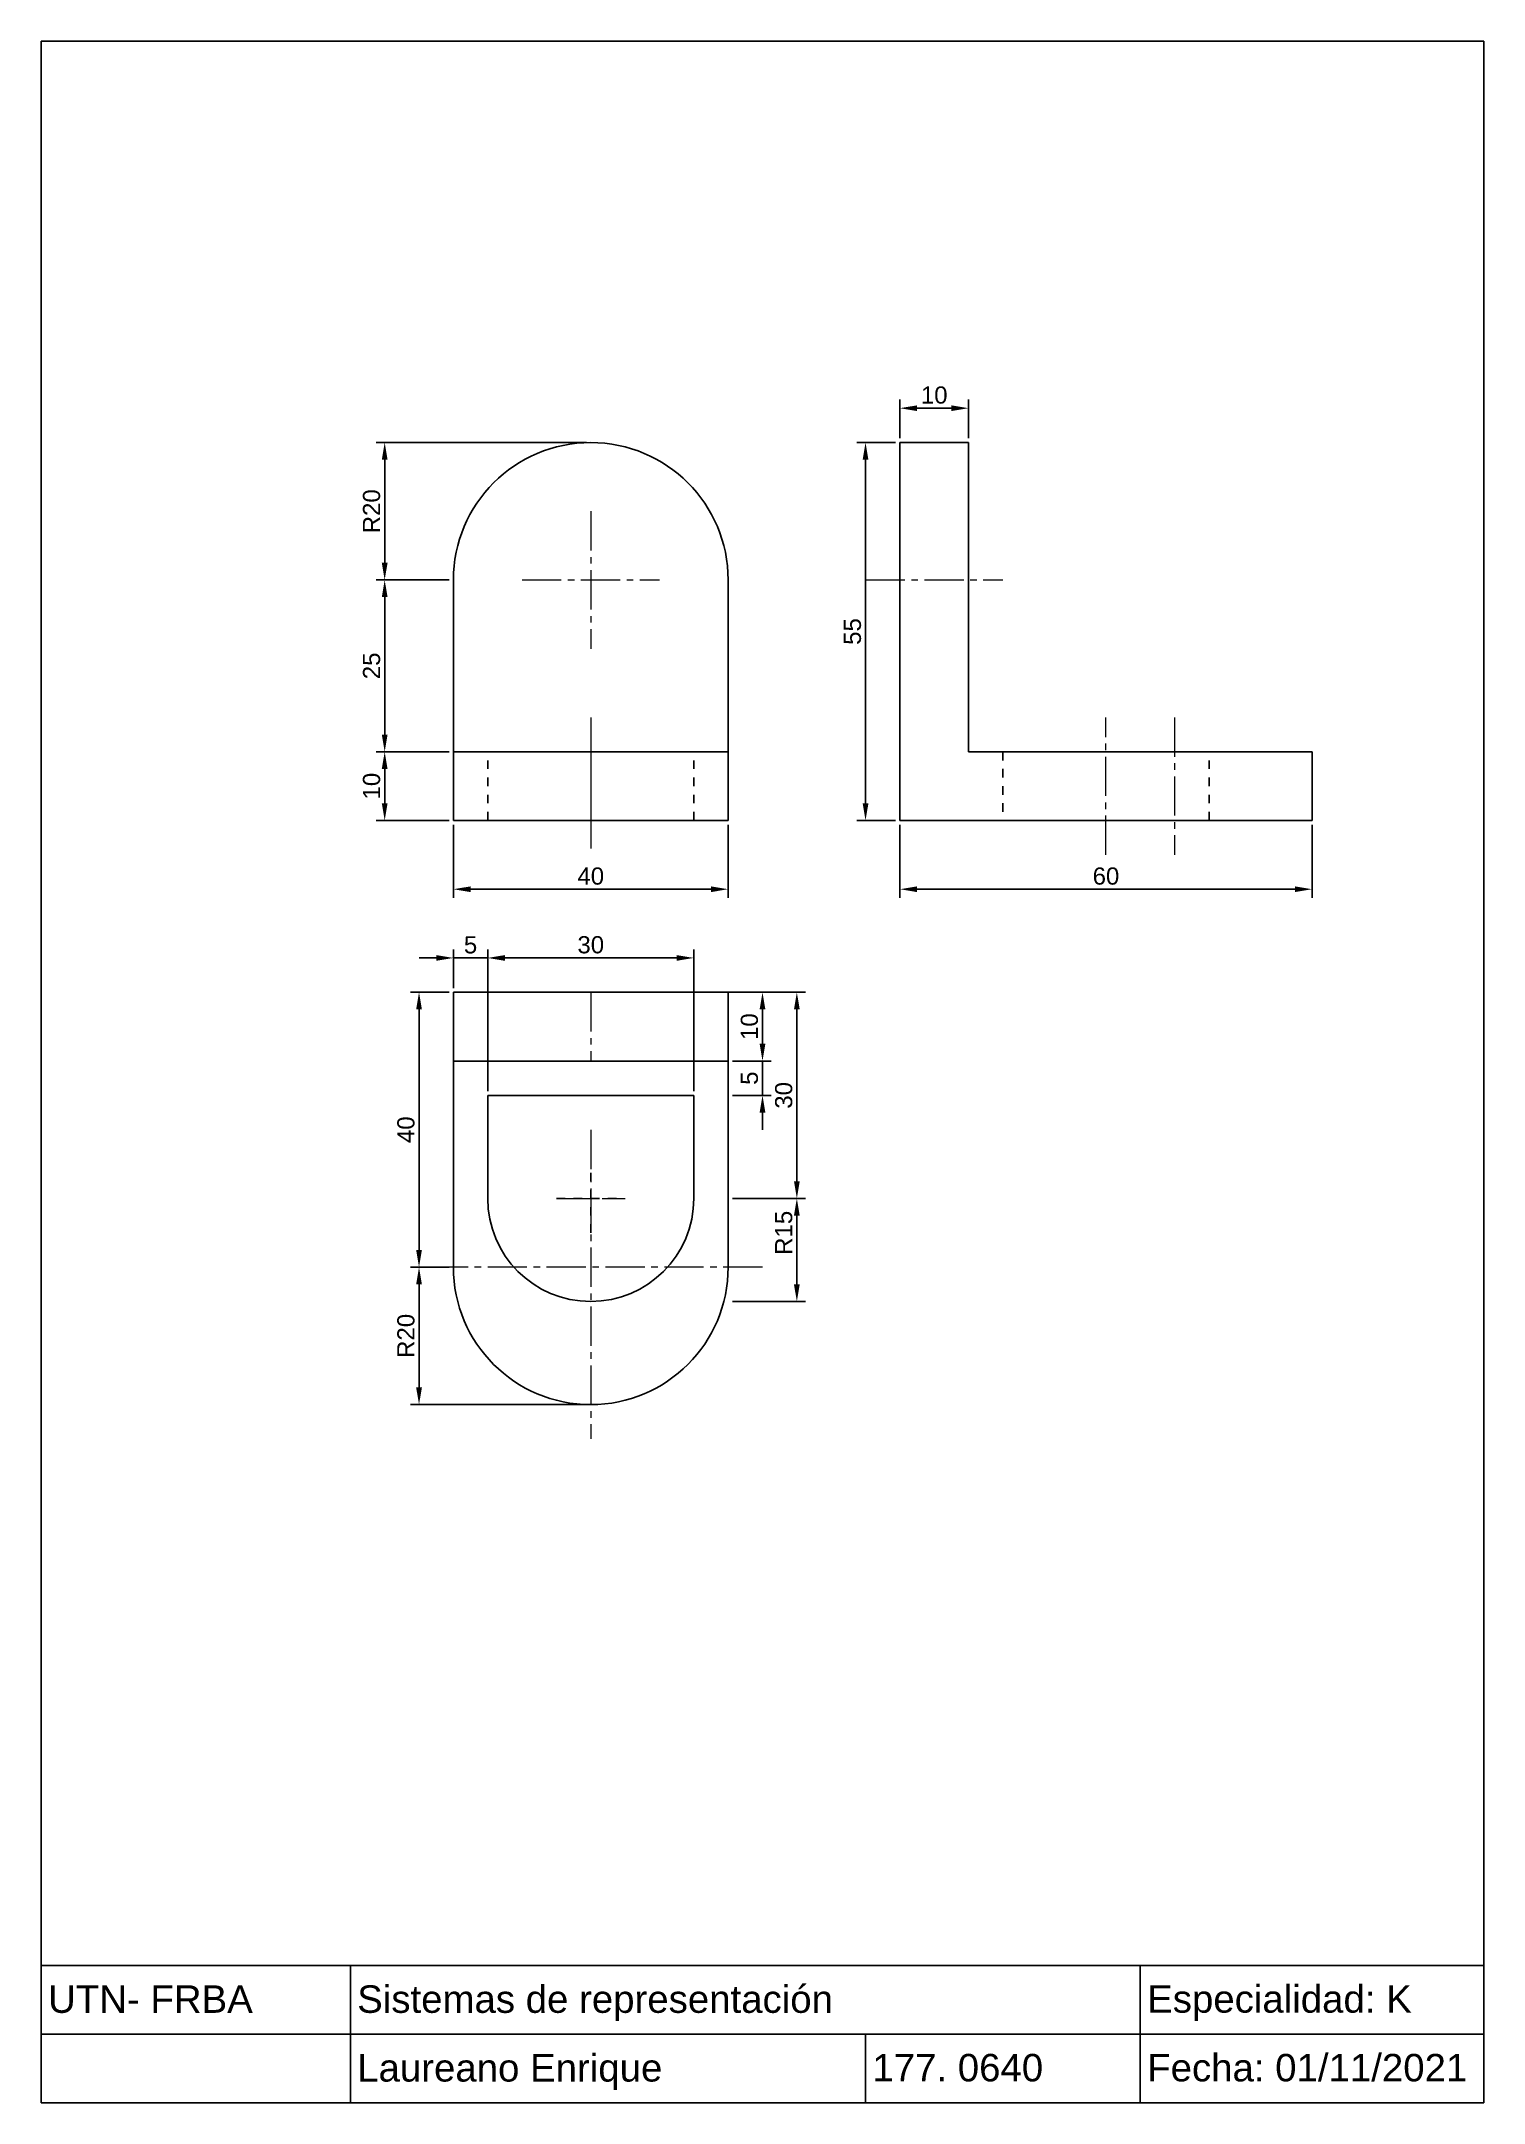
# Model space of a CAD drawing. Header units: millimetres. Extents: x 480 to 2394, y 279 to 700.
# Drawn here: x 1254 to 1464, y 400 to 700 of the extents above; entities that cross this region are included whole.
import ezdxf

# ---------------------------------------------------------------- set-up
doc = ezdxf.new("R2010")
doc.units = ezdxf.units.MM
doc.linetypes.add('CENTER2', pattern=[28.575, 19.05, -3.175, 3.175, -3.175])
doc.linetypes.add('JIS_02_1.2', pattern=[2.5, 1.25, -1.25])
doc.layers.get('0').update_dxf_attribs({"lineweight": 25})
doc.layers.get('Defpoints').update_dxf_attribs({"lineweight": 15})
doc.layers.add('Lineas de cortes', color=6, linetype='CENTER2', lineweight=20)
doc.layers.add('Lineas invisibles', color=7, linetype='JIS_02_1.2', lineweight=25)
doc.styles.get("Standard").update_dxf_attribs({"font": 'arial.ttf'})
doc.dimstyles.new('ISO-25', dxfattribs={"dimtxt": 2.5, "dimasz": 2.5, "dimexe": 1.25, "dimexo": 0.625, "dimtad": 1, "dimtxsty": 'Standard', "dimcen": 2.5, "dimadec": 0, "dimazin": 0, "dimtfac": 1, "dimtmove": 0, "dimatfit": 3, "dimfxl": 1, "dimarcsym": 0})

msp = doc.modelspace()

# ---------------------------------------------------------------- texts
at = {"char_height": 4, "attachment_point": 1}
for s, width, insert in [('UTN- FRBA', 43.69139, (1255, 417.085)), ('Sistemas de representación', 72.72317, (1300, 417.085)), ('Especialidad: K', 64.73084, (1415, 417.111)), ('Laureano Enrique', 64.73084, (1300, 407.085)), ('177. 0640', 64.73084, (1375, 407.111)), ('Fecha: 01/11/2021', 64.73084, (1415, 407.111))]:
    msp.add_mtext_dynamic_manual_height_columns(s, width=width, gutter_width=12.5, heights=[5], dxfattribs=dict(at, insert=insert))

# ---------------------------------------------------------------- blocks, each defined once
blk = doc.blocks.new('*D4')
at = {"color": 0, "lineweight": -2, "transparency": 16777216}
for p, q in [((1313.38, 561.6), (1307.75, 561.6)), ((1309, 559.1), (1309, 524.1)), ((1313.38, 521.6), (1307.75, 521.6))]:
    blk.add_line(p, q, dxfattribs=at)
at = {"color": 0, "transparency": 16777216}
for points in [[(1308.58, 559.1), (1309.42, 559.1), (1309, 561.6)], [(1308.58, 524.1), (1309.42, 524.1), (1309, 521.6)]]:
    blk.add_solid(points, dxfattribs=at)
at = {"layer": 'Defpoints', "color": 0, "transparency": 16777216}
for p in [(1314, 561.6), (1309, 521.6), (1314, 521.6)]:
    blk.add_point(p, dxfattribs=at)
at = {"color": 0, "transparency": 16777216, "insert": (1307.1, 541.6), "char_height": 2.5, "attachment_point": 5, "rotation": 90}
blk.add_mtext('40', dxfattribs=at)
blk = doc.blocks.new('*D5')
at = {"color": 0, "lineweight": -2, "transparency": 16777216}
for p, q in [((1379, 585.97), (1379, 575.35)), ((1439, 585.97), (1439, 575.35)), ((1381.5, 576.6), (1436.5, 576.6))]:
    blk.add_line(p, q, dxfattribs=at)
at = {"color": 0, "transparency": 16777216}
for points in [[(1381.5, 577.01), (1381.5, 576.18), (1379, 576.6)], [(1436.5, 577.01), (1436.5, 576.18), (1439, 576.6)]]:
    blk.add_solid(points, dxfattribs=at)
at = {"layer": 'Defpoints', "color": 0, "transparency": 16777216}
for p in [(1379, 586.6), (1439, 586.6), (1439, 576.6)]:
    blk.add_point(p, dxfattribs=at)
at = {"color": 0, "transparency": 16777216, "insert": (1409, 578.5), "char_height": 2.5, "attachment_point": 5}
blk.add_mtext('60', dxfattribs=at)
blk = doc.blocks.new('*D6')
at = {"color": 0, "lineweight": -2, "transparency": 16777216}
for p, q in [((1314, 585.97), (1314, 575.35)), ((1354, 585.97), (1354, 575.35)), ((1316.5, 576.6), (1351.5, 576.6))]:
    blk.add_line(p, q, dxfattribs=at)
at = {"color": 0, "transparency": 16777216}
for points in [[(1316.5, 577.01), (1316.5, 576.18), (1314, 576.6)], [(1351.5, 577.01), (1351.5, 576.18), (1354, 576.6)]]:
    blk.add_solid(points, dxfattribs=at)
at = {"layer": 'Defpoints', "color": 0, "transparency": 16777216}
for p in [(1314, 586.6), (1354, 586.6), (1354, 576.6)]:
    blk.add_point(p, dxfattribs=at)
at = {"color": 0, "transparency": 16777216, "insert": (1334, 578.5), "char_height": 2.5, "attachment_point": 5}
blk.add_mtext('40', dxfattribs=at)
blk = doc.blocks.new('*D7')
at = {"color": 0, "lineweight": -2, "transparency": 16777216}
for p, q in [((1313.38, 596.6), (1302.75, 596.6)), ((1304, 589.1), (1304, 594.1)), ((1313.38, 586.6), (1302.75, 586.6))]:
    blk.add_line(p, q, dxfattribs=at)
at = {"color": 0, "transparency": 16777216}
for points in [[(1303.58, 594.1), (1304.42, 594.1), (1304, 596.6)], [(1303.58, 589.1), (1304.42, 589.1), (1304, 586.6)]]:
    blk.add_solid(points, dxfattribs=at)
at = {"layer": 'Defpoints', "color": 0, "transparency": 16777216}
for p in [(1304, 596.6), (1314, 596.6), (1314, 586.6)]:
    blk.add_point(p, dxfattribs=at)
at = {"color": 0, "transparency": 16777216, "insert": (1302.1, 591.6), "char_height": 2.5, "attachment_point": 5, "rotation": 90}
blk.add_mtext('10', dxfattribs=at)
blk = doc.blocks.new('*D8')
at = {"color": 0, "lineweight": -2, "transparency": 16777216}
for p, q in [((1313.38, 521.6), (1307.75, 521.6)), ((1309, 519.1), (1309, 504.1)), ((1333.38, 501.6), (1307.75, 501.6))]:
    blk.add_line(p, q, dxfattribs=at)
at = {"color": 0, "transparency": 16777216}
for points in [[(1308.58, 519.1), (1309.42, 519.1), (1309, 521.6)], [(1308.58, 504.1), (1309.42, 504.1), (1309, 501.6)]]:
    blk.add_solid(points, dxfattribs=at)
at = {"layer": 'Defpoints', "color": 0, "transparency": 16777216}
for p in [(1314, 521.6), (1309, 501.6), (1334, 501.6)]:
    blk.add_point(p, dxfattribs=at)
at = {"color": 0, "transparency": 16777216, "insert": (1307.1, 511.6), "char_height": 2.5, "attachment_point": 5, "rotation": 90}
blk.add_mtext('R20', dxfattribs=at)
blk = doc.blocks.new('*D9')
at = {"color": 0, "lineweight": -2, "transparency": 16777216}
for p, q in [((1313.38, 621.6), (1302.75, 621.6)), ((1304, 619.1), (1304, 599.1)), ((1313.38, 596.6), (1302.75, 596.6))]:
    blk.add_line(p, q, dxfattribs=at)
at = {"color": 0, "transparency": 16777216}
for points in [[(1303.58, 619.1), (1304.42, 619.1), (1304, 621.6)], [(1303.58, 599.1), (1304.42, 599.1), (1304, 596.6)]]:
    blk.add_solid(points, dxfattribs=at)
at = {"layer": 'Defpoints', "color": 0, "transparency": 16777216}
for p in [(1314, 621.6), (1304, 596.6), (1314, 596.6)]:
    blk.add_point(p, dxfattribs=at)
at = {"color": 0, "transparency": 16777216, "insert": (1302.1, 609.1), "char_height": 2.5, "attachment_point": 5, "rotation": 90}
blk.add_mtext('25', dxfattribs=at)
blk = doc.blocks.new('*D10')
at = {"color": 0, "lineweight": -2, "transparency": 16777216}
for p, q in [((1333.38, 641.6), (1302.75, 641.6)), ((1304, 624.1), (1304, 639.1)), ((1313.38, 621.6), (1302.75, 621.6))]:
    blk.add_line(p, q, dxfattribs=at)
at = {"color": 0, "transparency": 16777216}
for points in [[(1303.58, 639.1), (1304.42, 639.1), (1304, 641.6)], [(1303.58, 624.1), (1304.42, 624.1), (1304, 621.6)]]:
    blk.add_solid(points, dxfattribs=at)
at = {"layer": 'Defpoints', "color": 0, "transparency": 16777216}
for p in [(1304, 641.6), (1334, 641.6), (1314, 621.6)]:
    blk.add_point(p, dxfattribs=at)
at = {"color": 0, "transparency": 16777216, "insert": (1302.1, 631.6), "char_height": 2.5, "attachment_point": 5, "rotation": 90}
blk.add_mtext('R20', dxfattribs=at)
blk = doc.blocks.new('*D18')
at = {"color": 0, "lineweight": -2, "transparency": 16777216}
for p, q in [((1319, 547.22), (1319, 567.85)), ((1349, 547.22), (1349, 567.85)), ((1321.5, 566.6), (1346.5, 566.6))]:
    blk.add_line(p, q, dxfattribs=at)
at = {"color": 0, "transparency": 16777216}
for points in [[(1321.5, 567.01), (1321.5, 566.18), (1319, 566.6)], [(1346.5, 567.01), (1346.5, 566.18), (1349, 566.6)]]:
    blk.add_solid(points, dxfattribs=at)
at = {"layer": 'Defpoints', "color": 0, "transparency": 16777216}
for p in [(1349, 566.6), (1319, 546.6), (1349, 546.6)]:
    blk.add_point(p, dxfattribs=at)
at = {"color": 0, "transparency": 16777216, "insert": (1334, 568.5), "char_height": 2.5, "attachment_point": 5}
blk.add_mtext('30', dxfattribs=at)
blk = doc.blocks.new('*D19')
at = {"color": 0, "lineweight": -2, "transparency": 16777216}
for p, q in [((1349.62, 561.6), (1365.25, 561.6)), ((1364, 559.1), (1364, 534.1)), ((1354.62, 531.6), (1365.25, 531.6))]:
    blk.add_line(p, q, dxfattribs=at)
at = {"color": 0, "transparency": 16777216}
for points in [[(1363.58, 559.1), (1364.42, 559.1), (1364, 561.6)], [(1363.58, 534.1), (1364.42, 534.1), (1364, 531.6)]]:
    blk.add_solid(points, dxfattribs=at)
at = {"layer": 'Defpoints', "color": 0, "transparency": 16777216}
for p in [(1349, 561.6), (1354, 531.6), (1364, 531.6)]:
    blk.add_point(p, dxfattribs=at)
at = {"color": 0, "transparency": 16777216, "insert": (1362.1, 546.6), "char_height": 2.5, "attachment_point": 5, "rotation": 90}
blk.add_mtext('30', dxfattribs=at)
blk = doc.blocks.new('*D20')
at = {"color": 0, "lineweight": -2, "transparency": 16777216}
for p, q in [((1314, 562.22), (1314, 567.85)), ((1319, 562.22), (1319, 567.85)), ((1311.5, 566.6), (1309, 566.6)), ((1314, 566.6), (1319, 566.6)), ((1321.5, 566.6), (1324, 566.6))]:
    blk.add_line(p, q, dxfattribs=at)
at = {"color": 0, "transparency": 16777216}
for points in [[(1311.5, 567.01), (1311.5, 566.18), (1314, 566.6)], [(1321.5, 567.01), (1321.5, 566.18), (1319, 566.6)]]:
    blk.add_solid(points, dxfattribs=at)
at = {"layer": 'Defpoints', "color": 0, "transparency": 16777216}
for p in [(1319, 566.6), (1314, 561.6), (1319, 561.6)]:
    blk.add_point(p, dxfattribs=at)
at = {"color": 0, "transparency": 16777216, "insert": (1316.5, 568.49), "char_height": 2.5, "attachment_point": 5}
blk.add_mtext('5', dxfattribs=at)
blk = doc.blocks.new('*D21')
at = {"color": 0, "lineweight": -2, "transparency": 16777216}
for p, q in [((1354.62, 531.6), (1365.25, 531.6)), ((1364, 529.1), (1364, 519.1)), ((1354.62, 516.6), (1365.25, 516.6))]:
    blk.add_line(p, q, dxfattribs=at)
at = {"color": 0, "transparency": 16777216}
for points in [[(1363.58, 529.1), (1364.42, 529.1), (1364, 531.6)], [(1363.58, 519.1), (1364.42, 519.1), (1364, 516.6)]]:
    blk.add_solid(points, dxfattribs=at)
at = {"layer": 'Defpoints', "color": 0, "transparency": 16777216}
for p in [(1354, 531.6), (1354, 516.6), (1364, 516.6)]:
    blk.add_point(p, dxfattribs=at)
at = {"color": 0, "transparency": 16777216, "insert": (1362.1, 526.6), "char_height": 2.5, "attachment_point": 5, "rotation": 90}
blk.add_mtext('R15', dxfattribs=at)
blk = doc.blocks.new('*D22')
at = {"color": 0, "lineweight": -2, "transparency": 16777216}
for p, q in [((1359, 554.1), (1359, 556.6)), ((1354.62, 551.6), (1360.25, 551.6)), ((1359, 551.6), (1359, 546.6)), ((1354.62, 546.6), (1360.25, 546.6)), ((1359, 544.1), (1359, 541.6))]:
    blk.add_line(p, q, dxfattribs=at)
at = {"color": 0, "transparency": 16777216}
for points in [[(1358.58, 554.1), (1359.42, 554.1), (1359, 551.6)], [(1358.58, 544.1), (1359.42, 544.1), (1359, 546.6)]]:
    blk.add_solid(points, dxfattribs=at)
at = {"layer": 'Defpoints', "color": 0, "transparency": 16777216}
for p in [(1354, 551.6), (1354, 546.6), (1359, 546.6)]:
    blk.add_point(p, dxfattribs=at)
at = {"color": 0, "transparency": 16777216, "insert": (1357.1, 549.1), "char_height": 2.5, "attachment_point": 5, "rotation": 90}
blk.add_mtext('5', dxfattribs=at)
blk = doc.blocks.new('*D27')
at = {"color": 0, "lineweight": -2, "transparency": 16777216}
for p, q in [((1378.38, 641.6), (1372.75, 641.6)), ((1374, 589.1), (1374, 639.1)), ((1378.38, 586.6), (1372.75, 586.6))]:
    blk.add_line(p, q, dxfattribs=at)
at = {"color": 0, "transparency": 16777216}
for points in [[(1373.58, 639.1), (1374.42, 639.1), (1374, 641.6)], [(1373.58, 589.1), (1374.42, 589.1), (1374, 586.6)]]:
    blk.add_solid(points, dxfattribs=at)
at = {"layer": 'Defpoints', "color": 0, "transparency": 16777216}
for p in [(1374, 641.6), (1379, 641.6), (1379, 586.6)]:
    blk.add_point(p, dxfattribs=at)
at = {"color": 0, "transparency": 16777216, "insert": (1372.1, 614.1), "char_height": 2.5, "attachment_point": 5, "rotation": 90}
blk.add_mtext('55', dxfattribs=at)
blk = doc.blocks.new('*D28')
at = {"color": 0, "lineweight": -2, "transparency": 16777216}
for p, q in [((1379, 642.22), (1379, 647.85)), ((1381.5, 646.6), (1386.5, 646.6)), ((1389, 642.22), (1389, 647.85))]:
    blk.add_line(p, q, dxfattribs=at)
at = {"color": 0, "transparency": 16777216}
for points in [[(1381.5, 647.01), (1381.5, 646.18), (1379, 646.6)], [(1386.5, 647.01), (1386.5, 646.18), (1389, 646.6)]]:
    blk.add_solid(points, dxfattribs=at)
at = {"layer": 'Defpoints', "color": 0, "transparency": 16777216}
for p in [(1389, 646.6), (1379, 641.6), (1389, 641.6)]:
    blk.add_point(p, dxfattribs=at)
at = {"color": 0, "transparency": 16777216, "insert": (1384, 648.5), "char_height": 2.5, "attachment_point": 5}
blk.add_mtext('10', dxfattribs=at)
blk = doc.blocks.new('*D32')
at = {"color": 0, "lineweight": -2, "transparency": 16777216}
for p, q in [((1354.62, 561.6), (1360.25, 561.6)), ((1359, 554.1), (1359, 559.1)), ((1354.62, 551.6), (1360.25, 551.6))]:
    blk.add_line(p, q, dxfattribs=at)
at = {"color": 0, "transparency": 16777216}
for points in [[(1358.58, 559.1), (1359.42, 559.1), (1359, 561.6)], [(1358.58, 554.1), (1359.42, 554.1), (1359, 551.6)]]:
    blk.add_solid(points, dxfattribs=at)
at = {"layer": 'Defpoints', "color": 0, "transparency": 16777216}
for p in [(1354, 561.6), (1359, 561.6), (1354, 551.6)]:
    blk.add_point(p, dxfattribs=at)
at = {"color": 0, "transparency": 16777216, "insert": (1357.1, 556.6), "char_height": 2.5, "attachment_point": 5, "rotation": 90}
blk.add_mtext('10', dxfattribs=at)

# ---------------------------------------------------------------- dimensions: what is measured, and where the dimension line sits
for base, p1, p2, picture, middle in [((1389, 646.598), (1379, 641.598), (1389, 641.598), '*D28', (1384, 648.499)), ((1319, 566.598), (1314, 561.598), (1319, 561.598), '*D20', (1316.5, 568.494)), ((1349, 566.598), (1319, 546.598), (1349, 546.598), '*D18', (1334, 568.5))]:
    dim = msp.add_linear_dim(base=base, p1=p1, p2=p2, dimstyle='ISO-25')
    dim.commit()
    dim.dimension.update_dxf_attribs({"geometry": picture, "text_midpoint": middle})
for base, p1, p2, picture, middle in [((1304, 641.598), (1314, 621.598), (1334, 641.598), '*D10', (1302.099, 631.598)), ((1309, 501.598), (1314, 521.598), (1334, 501.598), '*D8', (1307.099, 511.598))]:
    dim = msp.add_linear_dim(base=base, p1=p1, p2=p2, angle=90, text='R<>', dimstyle='ISO-25')
    dim.commit()
    dim.dimension.update_dxf_attribs({"geometry": picture, "text_midpoint": middle})
for base, p1, p2, picture, middle in [((1374, 641.598), (1379, 586.598), (1379, 641.598), '*D27', (1372.104, 614.098)), ((1304, 596.598), (1314, 621.598), (1314, 596.598), '*D9', (1302.099, 609.098)), ((1304, 596.598), (1314, 586.598), (1314, 596.598), '*D7', (1302.099, 591.598)), ((1309, 521.598), (1314, 561.598), (1314, 521.598), '*D4', (1307.099, 541.598)), ((1359, 561.598), (1354, 551.598), (1354, 561.598), '*D32', (1357.099, 556.598)), ((1359, 546.598), (1354, 551.598), (1354, 546.598), '*D22', (1357.104, 549.098))]:
    dim = msp.add_linear_dim(base=base, p1=p1, p2=p2, angle=90, dimstyle='ISO-25')
    dim.commit()
    dim.dimension.update_dxf_attribs({"geometry": picture, "text_midpoint": middle})
for base, p1, p2, picture, middle in [((1354, 576.598), (1314, 586.598), (1354, 586.598), '*D6', (1334, 576.598)), ((1439, 576.598), (1379, 586.598), (1439, 586.598), '*D5', (1409, 576.598))]:
    dim = msp.add_linear_dim(base=base, p1=p1, p2=p2, dimstyle='ISO-25')
    dim.commit()
    dim.dimension.update_dxf_attribs({"geometry": picture, "text_midpoint": middle, "dimtype": 160})
dim = msp.add_linear_dim(base=(1364, 531.598), p1=(1349, 561.598), p2=(1354, 531.598), angle=90, dimstyle='ISO-25')
dim.commit()
dim.dimension.update_dxf_attribs({"geometry": '*D19', "text_midpoint": (1364, 546.598), "dimtype": 160})
dim = msp.add_linear_dim(base=(1364, 516.598), p1=(1354, 531.598), p2=(1354, 516.598), angle=90, text='R<>', dimstyle='ISO-25')
dim.commit()
dim.dimension.update_dxf_attribs({"geometry": '*D21', "text_midpoint": (1364, 526.598), "dimtype": 160})

# ---------------------------------------------------------------- linework, layer by layer
for p, q in [((1379, 641.598), (1379, 586.598)), ((1379, 641.598), (1389, 641.598)), ((1389, 641.598), (1389, 596.598)), ((1314, 621.598), (1314, 586.598)), ((1354, 586.598), (1354, 621.598)), ((1354, 596.598), (1314, 596.598)), ((1439, 596.598), (1389, 596.598)), ((1439, 596.598), (1439, 586.598)), ((1314, 586.598), (1354, 586.598)), ((1379, 586.598), (1439, 586.598)), ((1314, 561.598), (1314, 521.598)), ((1354, 561.598), (1314, 561.598)), ((1354, 521.598), (1354, 561.598)), ((1314, 551.598), (1354, 551.598)), ((1319, 546.598), (1319, 531.598)), ((1319, 546.598), (1349, 546.598)), ((1349, 546.598), (1349, 531.598)), ((1299, 420), (1299, 410)), ((1414, 420), (1414, 400)), ((1299, 410), (1299, 400)), ((1374, 410), (1374, 400))]:
    msp.add_line(p, q)
msp.add_lwpolyline([(1254, 700), (1254, 400), (1464, 400), (1464, 410), (1254, 410), (1254, 420), (1464, 420), (1464, 410), (1464, 700), (1254, 700)])
msp.add_lwpolyline([(1254, 700), (1254, 400), (1464, 400), (1464, 410), (1254, 410), (1254, 420), (1464, 420), (1464, 410), (1464, 700), (1254, 700)])
for centre, radius, start, end in [((1334, 621.598), 20, 0, 180), ((1334, 531.598), 15, 180, 0), ((1334, 521.598), 20, 180, 0)]:
    msp.add_arc(centre, radius, start, end)
at = {"layer": 'Lineas de cortes', "ltscale": 0.3}
for p, q in [((1334, 631.598), (1334, 611.598)), ((1324, 621.598), (1344, 621.598)), ((1374, 621.598), (1394, 621.598)), ((1409, 581.598), (1409, 601.598)), ((1419, 601.598), (1419, 581.598)), ((1334, 561.598), (1334, 551.598)), ((1334, 541.598), (1334, 496.598)), ((1329, 531.598), (1339, 531.598)), ((1359, 521.598), (1309, 521.598))]:
    msp.add_line(p, q, dxfattribs=at)
at = {"layer": 'Lineas de cortes'}
msp.add_line((1334, 601.598), (1334, 581.598), dxfattribs=at)
at = {"layer": 'Lineas invisibles'}
for p, q in [((1319, 586.598), (1319, 596.598)), ((1349, 586.598), (1349, 596.598)), ((1394, 596.598), (1394, 586.598)), ((1424, 586.598), (1424, 596.598)), ((1334, 526.598), (1334, 536.598)), ((1329, 531.598), (1339, 531.598))]:
    msp.add_line(p, q, dxfattribs=at)

msp.set_redraw_order([(e.dxf.handle, doc.entitydb.next_handle()) for e in msp.query("TEXT MTEXT ATTDEF DIMENSION ARC_DIMENSION")])  # texts and dimensions are drawn at this point

doc.saveas('drawing.dxf')
